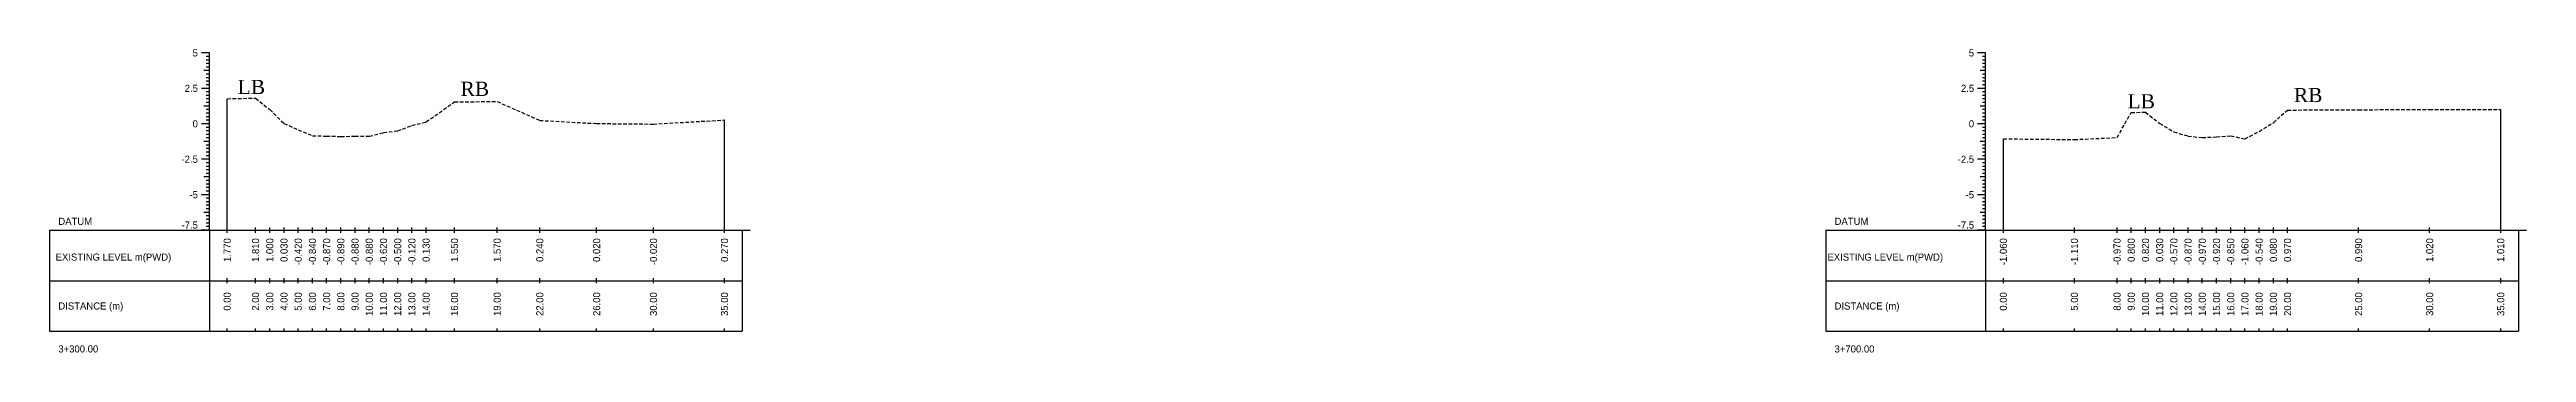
# Model space of a CAD drawing. Header units: inches. Extents: x 6579 to 9220, y -2276 to -1013.
# Drawn here: x 8405.2 to 8579.5, y -1244.5 to -1223.1 of the extents above; entities that cross this region are included whole.
import ezdxf
from ezdxf.enums import TextEntityAlignment as Align

# ---------------------------------------------------------------- set-up
doc = ezdxf.new("R2010")
doc.units = ezdxf.units.IN
doc.header["$MEASUREMENT"] = 0
doc.linetypes.add('HIDDEN', pattern=[0.375, 0.25, -0.125])
doc.layers.add('CS_Drawing', color=7, linetype='Continuous')
doc.layers.add('GL', color=3, linetype='HIDDEN')
doc.styles.add('romans', font='romans.shx')

msp = doc.modelspace()

# ---------------------------------------------------------------- texts
at = {"char_height": 1, "width": 263.4059, "attachment_point": 1, "style": 'romans'}
for s, insert in [('{\\fTimes New Roman|b0|i0|c0|p18;LB}', (8418.44, -1225.29)), ('{\\fTimes New Roman|b0|i0|c0|p18;RB}', (8434.12, -1225.42)), ('{\\fTimes New Roman|b0|i0|c0|p18;LB}', (8551.44, -1226.3)), ('{\\fTimes New Roman|b0|i0|c0|p18;RB}', (8563.14, -1225.86))]:
    msp.add_mtext(s, dxfattribs=dict(at, insert=insert))
at = {"layer": 'CS_Drawing'}
for s, p in [('5', (8415.64, -1223.39)), ('5', (8540.64, -1223.39)), ('2.5', (8415.64, -1225.89)), ('2.5', (8540.64, -1225.89)), ('0', (8415.64, -1228.39)), ('0', (8540.64, -1228.39)), ('-2.5', (8415.64, -1230.89)), ('-2.5', (8540.64, -1230.89)), ('-5', (8415.64, -1233.39)), ('-5', (8540.64, -1233.39))]:
    msp.add_text(s, height=0.5, dxfattribs=at).set_placement(p, align=Align.MIDDLE_RIGHT)
for s, p in [('DATUM', (8405.82, -1235.27)), ('DATUM', (8530.82, -1235.27)), ('EXISTING LEVEL m(PWD)', (8405.63, -1237.79)), ('EXISTING LEVEL m(PWD)', (8530.32, -1237.79)), ('DISTANCE (m)', (8405.82, -1241.24)), ('DISTANCE (m)', (8530.82, -1241.24)), ('3+300.00', (8405.82, -1244.27)), ('3+700.00', (8530.82, -1244.27))]:
    msp.add_text(s, height=0.5, dxfattribs=at).set_placement(p, align=Align.MIDDLE_LEFT)
for p in [(8415.64, -1235.78), (8540.64, -1235.78)]:
    msp.add_text('-7.5', height=0.5, dxfattribs=at).set_placement(p, align=Align.RIGHT)
for s, p in [('1.770', (8417.7, -1236.46)), ('1.810', (8419.7, -1236.46)), ('1.000', (8420.7, -1236.46)), ('0.030', (8421.7, -1236.46)), ('-0.420', (8422.7, -1236.46)), ('-0.840', (8423.7, -1236.46)), ('-0.870', (8424.7, -1236.46)), ('-0.890', (8425.7, -1236.46)), ('-0.880', (8426.7, -1236.46)), ('-0.880', (8427.7, -1236.46)), ('-0.620', (8428.7, -1236.46)), ('-0.500', (8429.7, -1236.46)), ('-0.120', (8430.7, -1236.46)), ('0.130', (8431.7, -1236.46)), ('1.550', (8433.7, -1236.46)), ('1.570', (8436.7, -1236.46)), ('0.240', (8439.7, -1236.46)), ('0.020', (8443.7, -1236.46)), ('-0.020', (8447.7, -1236.46)), ('0.270', (8452.7, -1236.46)), ('-1.060', (8542.7, -1236.46)), ('-1.110', (8547.7, -1236.46)), ('-0.970', (8550.7, -1236.46)), ('0.800', (8551.7, -1236.46)), ('0.820', (8552.7, -1236.46)), ('0.030', (8553.7, -1236.46)), ('-0.570', (8554.7, -1236.46)), ('-0.870', (8555.7, -1236.46)), ('-0.970', (8556.7, -1236.46)), ('-0.920', (8557.7, -1236.46)), ('-0.850', (8558.7, -1236.46)), ('-1.060', (8559.7, -1236.46)), ('-0.540', (8560.7, -1236.46)), ('0.080', (8561.7, -1236.46)), ('0.970', (8562.7, -1236.46)), ('0.990', (8567.7, -1236.46)), ('1.020', (8572.7, -1236.46)), ('1.010', (8577.7, -1236.46)), ('0.00', (8417.7, -1240.27)), ('2.00', (8419.7, -1240.27)), ('3.00', (8420.7, -1240.27)), ('4.00', (8421.7, -1240.27)), ('5.00', (8422.7, -1240.27)), ('6.00', (8423.7, -1240.27)), ('7.00', (8424.7, -1240.27)), ('8.00', (8425.7, -1240.27)), ('9.00', (8426.7, -1240.27)), ('10.00', (8427.7, -1240.27)), ('11.00', (8428.7, -1240.27)), ('12.00', (8429.7, -1240.27)), ('13.00', (8430.7, -1240.27)), ('14.00', (8431.7, -1240.27)), ('16.00', (8433.7, -1240.27)), ('19.00', (8436.7, -1240.27)), ('22.00', (8439.7, -1240.27)), ('26.00', (8443.7, -1240.27)), ('30.00', (8447.7, -1240.27)), ('35.00', (8452.7, -1240.27)), ('0.00', (8542.7, -1240.27)), ('5.00', (8547.7, -1240.27)), ('8.00', (8550.7, -1240.27)), ('9.00', (8551.7, -1240.27)), ('10.00', (8552.7, -1240.27)), ('11.00', (8553.7, -1240.27)), ('12.00', (8554.7, -1240.27)), ('13.00', (8555.7, -1240.27)), ('14.00', (8556.7, -1240.27)), ('15.00', (8557.7, -1240.27)), ('16.00', (8558.7, -1240.27)), ('17.00', (8559.7, -1240.27)), ('18.00', (8560.7, -1240.27)), ('19.00', (8561.7, -1240.27)), ('20.00', (8562.7, -1240.27)), ('25.00', (8567.7, -1240.27)), ('30.00', (8572.7, -1240.27)), ('35.00', (8577.7, -1240.27))]:
    msp.add_text(s, height=0.5, rotation=90, dxfattribs=at).set_placement(p, align=Align.MIDDLE_RIGHT)

# ---------------------------------------------------------------- linework, layer by layer
at = {"layer": 'CS_Drawing'}
for p, q in [((8416.45, -1223.39), (8415.89, -1223.39)), ((8416.45, -1223.39), (8416.06, -1223.39)), ((8416.45, -1223.39), (8416.22, -1223.39)), ((8416.45, -1223.64), (8416.22, -1223.64)), ((8416.45, -1235.89), (8416.45, -1223.39)), ((8541.45, -1223.39), (8540.89, -1223.39)), ((8541.45, -1223.39), (8541.06, -1223.39)), ((8541.45, -1223.39), (8541.22, -1223.39)), ((8541.45, -1223.64), (8541.22, -1223.64)), ((8541.45, -1235.89), (8541.45, -1223.39)), ((8416.45, -1224.64), (8416.06, -1224.64)), ((8416.45, -1223.89), (8416.22, -1223.89)), ((8416.45, -1224.14), (8416.22, -1224.14)), ((8416.45, -1224.39), (8416.22, -1224.39)), ((8416.45, -1224.64), (8416.22, -1224.64)), ((8416.45, -1224.89), (8416.22, -1224.89)), ((8416.45, -1225.14), (8416.22, -1225.14)), ((8416.45, -1225.39), (8416.22, -1225.39)), ((8541.45, -1224.64), (8541.06, -1224.64)), ((8541.45, -1223.89), (8541.22, -1223.89)), ((8541.45, -1224.14), (8541.22, -1224.14)), ((8541.45, -1224.39), (8541.22, -1224.39)), ((8541.45, -1224.64), (8541.22, -1224.64)), ((8541.45, -1224.89), (8541.22, -1224.89)), ((8541.45, -1225.14), (8541.22, -1225.14)), ((8541.45, -1225.39), (8541.22, -1225.39)), ((8416.45, -1225.89), (8415.89, -1225.89)), ((8416.45, -1225.89), (8416.06, -1225.89)), ((8416.45, -1227.14), (8416.06, -1227.14)), ((8416.45, -1225.64), (8416.22, -1225.64)), ((8416.45, -1225.89), (8416.22, -1225.89)), ((8416.45, -1226.14), (8416.22, -1226.14)), ((8416.45, -1226.39), (8416.22, -1226.39)), ((8416.45, -1226.64), (8416.22, -1226.64)), ((8416.45, -1226.89), (8416.22, -1226.89)), ((8416.45, -1227.14), (8416.22, -1227.14)), ((8417.7, -1235.89), (8417.7, -1226.62)), ((8541.45, -1225.89), (8540.89, -1225.89)), ((8541.45, -1225.89), (8541.06, -1225.89)), ((8541.45, -1227.14), (8541.06, -1227.14)), ((8541.45, -1225.64), (8541.22, -1225.64)), ((8541.45, -1225.89), (8541.22, -1225.89)), ((8541.45, -1226.14), (8541.22, -1226.14)), ((8541.45, -1226.39), (8541.22, -1226.39)), ((8541.45, -1226.64), (8541.22, -1226.64)), ((8541.45, -1226.89), (8541.22, -1226.89)), ((8541.45, -1227.14), (8541.22, -1227.14)), ((8416.45, -1228.39), (8415.89, -1228.39)), ((8416.45, -1228.39), (8416.06, -1228.39)), ((8416.45, -1227.39), (8416.22, -1227.39)), ((8416.45, -1227.64), (8416.22, -1227.64)), ((8416.45, -1227.89), (8416.22, -1227.89)), ((8416.45, -1228.14), (8416.22, -1228.14)), ((8416.45, -1228.39), (8416.22, -1228.39)), ((8416.45, -1228.64), (8416.22, -1228.64)), ((8416.45, -1228.89), (8416.22, -1228.89)), ((8452.7, -1235.89), (8452.7, -1228.12)), ((8541.45, -1228.39), (8540.89, -1228.39)), ((8541.45, -1228.39), (8541.06, -1228.39)), ((8541.45, -1227.39), (8541.22, -1227.39)), ((8541.45, -1227.64), (8541.22, -1227.64)), ((8541.45, -1227.89), (8541.22, -1227.89)), ((8541.45, -1228.14), (8541.22, -1228.14)), ((8541.45, -1228.39), (8541.22, -1228.39)), ((8541.45, -1228.64), (8541.22, -1228.64)), ((8541.45, -1228.89), (8541.22, -1228.89)), ((8577.7, -1235.89), (8577.7, -1227.38)), ((8416.45, -1229.64), (8416.06, -1229.64)), ((8416.45, -1229.14), (8416.22, -1229.14)), ((8416.45, -1229.39), (8416.22, -1229.39)), ((8416.45, -1229.64), (8416.22, -1229.64)), ((8416.45, -1229.89), (8416.22, -1229.89)), ((8416.45, -1230.14), (8416.22, -1230.14)), ((8416.45, -1230.39), (8416.22, -1230.39)), ((8416.45, -1230.64), (8416.22, -1230.64)), ((8541.45, -1229.64), (8541.06, -1229.64)), ((8541.45, -1229.14), (8541.22, -1229.14)), ((8541.45, -1229.39), (8541.22, -1229.39)), ((8541.45, -1229.64), (8541.22, -1229.64)), ((8541.45, -1229.89), (8541.22, -1229.89)), ((8541.45, -1230.14), (8541.22, -1230.14)), ((8541.45, -1230.39), (8541.22, -1230.39)), ((8541.45, -1230.64), (8541.22, -1230.64)), ((8542.7, -1235.89), (8542.7, -1229.45)), ((8416.45, -1230.89), (8415.89, -1230.89)), ((8416.45, -1230.89), (8416.06, -1230.89)), ((8416.45, -1232.14), (8416.06, -1232.14)), ((8416.45, -1230.89), (8416.22, -1230.89)), ((8416.45, -1231.14), (8416.22, -1231.14)), ((8416.45, -1231.39), (8416.22, -1231.39)), ((8416.45, -1231.64), (8416.22, -1231.64)), ((8416.45, -1231.89), (8416.22, -1231.89)), ((8416.45, -1232.14), (8416.22, -1232.14)), ((8541.45, -1230.89), (8540.89, -1230.89)), ((8541.45, -1230.89), (8541.06, -1230.89)), ((8541.45, -1232.14), (8541.06, -1232.14)), ((8541.45, -1230.89), (8541.22, -1230.89)), ((8541.45, -1231.14), (8541.22, -1231.14)), ((8541.45, -1231.39), (8541.22, -1231.39)), ((8541.45, -1231.64), (8541.22, -1231.64)), ((8541.45, -1231.89), (8541.22, -1231.89)), ((8541.45, -1232.14), (8541.22, -1232.14)), ((8416.45, -1233.39), (8415.89, -1233.39)), ((8416.45, -1233.39), (8416.06, -1233.39)), ((8416.45, -1232.39), (8416.22, -1232.39)), ((8416.45, -1232.64), (8416.22, -1232.64)), ((8416.45, -1232.89), (8416.22, -1232.89)), ((8416.45, -1233.14), (8416.22, -1233.14)), ((8416.45, -1233.39), (8416.22, -1233.39)), ((8416.45, -1233.64), (8416.22, -1233.64)), ((8416.45, -1233.89), (8416.22, -1233.89)), ((8541.45, -1233.39), (8540.89, -1233.39)), ((8541.45, -1233.39), (8541.06, -1233.39)), ((8541.45, -1232.39), (8541.22, -1232.39)), ((8541.45, -1232.64), (8541.22, -1232.64)), ((8541.45, -1232.89), (8541.22, -1232.89)), ((8541.45, -1233.14), (8541.22, -1233.14)), ((8541.45, -1233.39), (8541.22, -1233.39)), ((8541.45, -1233.64), (8541.22, -1233.64)), ((8541.45, -1233.89), (8541.22, -1233.89)), ((8416.45, -1234.64), (8416.06, -1234.64)), ((8416.45, -1234.14), (8416.22, -1234.14)), ((8416.45, -1234.39), (8416.22, -1234.39)), ((8416.45, -1234.64), (8416.22, -1234.64)), ((8416.45, -1234.89), (8416.22, -1234.89)), ((8416.45, -1235.14), (8416.22, -1235.14)), ((8416.45, -1235.39), (8416.22, -1235.39)), ((8416.45, -1235.64), (8416.22, -1235.64)), ((8417.7, -1236.08), (8417.7, -1235.71)), ((8419.7, -1236.08), (8419.7, -1235.71)), ((8420.7, -1236.08), (8420.7, -1235.71)), ((8421.7, -1236.08), (8421.7, -1235.71)), ((8422.7, -1236.08), (8422.7, -1235.71)), ((8423.7, -1236.08), (8423.7, -1235.71)), ((8424.7, -1236.08), (8424.7, -1235.71)), ((8425.7, -1236.08), (8425.7, -1235.71)), ((8426.7, -1236.08), (8426.7, -1235.71)), ((8427.7, -1236.08), (8427.7, -1235.71)), ((8428.7, -1236.08), (8428.7, -1235.71)), ((8429.7, -1236.08), (8429.7, -1235.71)), ((8430.7, -1236.08), (8430.7, -1235.71)), ((8431.7, -1236.08), (8431.7, -1235.71)), ((8433.7, -1236.08), (8433.7, -1235.71)), ((8436.7, -1236.08), (8436.7, -1235.71)), ((8439.7, -1236.08), (8439.7, -1235.71)), ((8443.7, -1236.08), (8443.7, -1235.71)), ((8447.7, -1236.08), (8447.7, -1235.71)), ((8452.7, -1236.08), (8452.7, -1235.71)), ((8541.45, -1234.64), (8541.06, -1234.64)), ((8541.45, -1234.14), (8541.22, -1234.14)), ((8541.45, -1234.39), (8541.22, -1234.39)), ((8541.45, -1234.64), (8541.22, -1234.64)), ((8541.45, -1234.89), (8541.22, -1234.89)), ((8541.45, -1235.14), (8541.22, -1235.14)), ((8541.45, -1235.39), (8541.22, -1235.39)), ((8541.45, -1235.64), (8541.22, -1235.64)), ((8542.7, -1236.08), (8542.7, -1235.71)), ((8547.7, -1236.08), (8547.7, -1235.71)), ((8550.7, -1236.08), (8550.7, -1235.71)), ((8551.7, -1236.08), (8551.7, -1235.71)), ((8552.7, -1236.08), (8552.7, -1235.71)), ((8553.7, -1236.08), (8553.7, -1235.71)), ((8554.7, -1236.08), (8554.7, -1235.71)), ((8555.7, -1236.08), (8555.7, -1235.71)), ((8556.7, -1236.08), (8556.7, -1235.71)), ((8557.7, -1236.08), (8557.7, -1235.71)), ((8558.7, -1236.08), (8558.7, -1235.71)), ((8559.7, -1236.08), (8559.7, -1235.71)), ((8560.7, -1236.08), (8560.7, -1235.71)), ((8561.7, -1236.08), (8561.7, -1235.71)), ((8562.7, -1236.08), (8562.7, -1235.71)), ((8567.7, -1236.08), (8567.7, -1235.71)), ((8572.7, -1236.08), (8572.7, -1235.71)), ((8577.7, -1236.08), (8577.7, -1235.71)), ((8405.2, -1235.89), (8416.45, -1235.89)), ((8405.2, -1235.89), (8405.2, -1243.02)), ((8416.45, -1235.89), (8415.89, -1235.89)), ((8416.45, -1235.89), (8416.06, -1235.89)), ((8416.45, -1235.89), (8416.22, -1235.89)), ((8416.45, -1235.89), (8453.95, -1235.89)), ((8416.45, -1235.89), (8416.45, -1243.02)), ((8453.95, -1235.89), (8454.51, -1235.89)), ((8453.95, -1235.89), (8454.34, -1235.89)), ((8453.95, -1235.89), (8454.17, -1235.89)), ((8453.95, -1235.89), (8453.95, -1243.02)), ((8530.2, -1235.89), (8541.45, -1235.89)), ((8530.2, -1235.89), (8530.2, -1243.02)), ((8541.45, -1235.89), (8540.89, -1235.89)), ((8541.45, -1235.89), (8541.06, -1235.89)), ((8541.45, -1235.89), (8541.22, -1235.89)), ((8541.45, -1235.89), (8578.95, -1235.89)), ((8541.45, -1235.89), (8541.45, -1243.02)), ((8578.95, -1235.89), (8579.51, -1235.89)), ((8578.95, -1235.89), (8579.34, -1235.89)), ((8578.95, -1235.89), (8579.17, -1235.89)), ((8578.95, -1235.89), (8578.95, -1243.02)), ((8417.7, -1239.64), (8417.7, -1239.27)), ((8419.7, -1239.64), (8419.7, -1239.27)), ((8420.7, -1239.64), (8420.7, -1239.27)), ((8421.7, -1239.64), (8421.7, -1239.27)), ((8422.7, -1239.64), (8422.7, -1239.27)), ((8423.7, -1239.64), (8423.7, -1239.27)), ((8424.7, -1239.64), (8424.7, -1239.27)), ((8425.7, -1239.64), (8425.7, -1239.27)), ((8426.7, -1239.64), (8426.7, -1239.27)), ((8427.7, -1239.64), (8427.7, -1239.27)), ((8428.7, -1239.64), (8428.7, -1239.27)), ((8429.7, -1239.64), (8429.7, -1239.27)), ((8430.7, -1239.64), (8430.7, -1239.27)), ((8431.7, -1239.64), (8431.7, -1239.27)), ((8433.7, -1239.64), (8433.7, -1239.27)), ((8436.7, -1239.64), (8436.7, -1239.27)), ((8439.7, -1239.64), (8439.7, -1239.27)), ((8443.7, -1239.64), (8443.7, -1239.27)), ((8447.7, -1239.64), (8447.7, -1239.27)), ((8452.7, -1239.64), (8452.7, -1239.27)), ((8542.7, -1239.64), (8542.7, -1239.27)), ((8547.7, -1239.64), (8547.7, -1239.27)), ((8550.7, -1239.64), (8550.7, -1239.27)), ((8551.7, -1239.64), (8551.7, -1239.27)), ((8552.7, -1239.64), (8552.7, -1239.27)), ((8553.7, -1239.64), (8553.7, -1239.27)), ((8554.7, -1239.64), (8554.7, -1239.27)), ((8555.7, -1239.64), (8555.7, -1239.27)), ((8556.7, -1239.64), (8556.7, -1239.27)), ((8557.7, -1239.64), (8557.7, -1239.27)), ((8558.7, -1239.64), (8558.7, -1239.27)), ((8559.7, -1239.64), (8559.7, -1239.27)), ((8560.7, -1239.64), (8560.7, -1239.27)), ((8561.7, -1239.64), (8561.7, -1239.27)), ((8562.7, -1239.64), (8562.7, -1239.27)), ((8567.7, -1239.64), (8567.7, -1239.27)), ((8572.7, -1239.64), (8572.7, -1239.27)), ((8577.7, -1239.64), (8577.7, -1239.27)), ((8405.2, -1239.46), (8416.45, -1239.46)), ((8416.45, -1239.46), (8453.95, -1239.46)), ((8416.45, -1239.46), (8453.95, -1239.46)), ((8530.2, -1239.46), (8541.45, -1239.46)), ((8541.45, -1239.46), (8578.95, -1239.46)), ((8541.45, -1239.46), (8578.95, -1239.46)), ((8417.7, -1243.02), (8417.7, -1242.83)), ((8419.7, -1243.02), (8419.7, -1242.83)), ((8420.7, -1243.02), (8420.7, -1242.83)), ((8421.7, -1243.02), (8421.7, -1242.83)), ((8422.7, -1243.02), (8422.7, -1242.83)), ((8423.7, -1243.02), (8423.7, -1242.83)), ((8424.7, -1243.02), (8424.7, -1242.83)), ((8425.7, -1243.02), (8425.7, -1242.83)), ((8426.7, -1243.02), (8426.7, -1242.83)), ((8427.7, -1243.02), (8427.7, -1242.83)), ((8428.7, -1243.02), (8428.7, -1242.83)), ((8429.7, -1243.02), (8429.7, -1242.83)), ((8430.7, -1243.02), (8430.7, -1242.83)), ((8431.7, -1243.02), (8431.7, -1242.83)), ((8433.7, -1243.02), (8433.7, -1242.83)), ((8436.7, -1243.02), (8436.7, -1242.83)), ((8439.7, -1243.02), (8439.7, -1242.83)), ((8443.7, -1243.02), (8443.7, -1242.83)), ((8447.7, -1243.02), (8447.7, -1242.83)), ((8452.7, -1243.02), (8452.7, -1242.83)), ((8542.7, -1243.02), (8542.7, -1242.83)), ((8547.7, -1243.02), (8547.7, -1242.83)), ((8550.7, -1243.02), (8550.7, -1242.83)), ((8551.7, -1243.02), (8551.7, -1242.83)), ((8552.7, -1243.02), (8552.7, -1242.83)), ((8553.7, -1243.02), (8553.7, -1242.83)), ((8554.7, -1243.02), (8554.7, -1242.83)), ((8555.7, -1243.02), (8555.7, -1242.83)), ((8556.7, -1243.02), (8556.7, -1242.83)), ((8557.7, -1243.02), (8557.7, -1242.83)), ((8558.7, -1243.02), (8558.7, -1242.83)), ((8559.7, -1243.02), (8559.7, -1242.83)), ((8560.7, -1243.02), (8560.7, -1242.83)), ((8561.7, -1243.02), (8561.7, -1242.83)), ((8562.7, -1243.02), (8562.7, -1242.83)), ((8567.7, -1243.02), (8567.7, -1242.83)), ((8572.7, -1243.02), (8572.7, -1242.83)), ((8577.7, -1243.02), (8577.7, -1242.83)), ((8405.2, -1243.02), (8416.45, -1243.02)), ((8416.45, -1243.02), (8453.95, -1243.02)), ((8530.2, -1243.02), (8541.45, -1243.02)), ((8541.45, -1243.02), (8578.95, -1243.02))]:
    msp.add_line(p, q, dxfattribs=at)
at = {"layer": 'GL'}
for points in [[(8417.7, -1226.62), (8419.7, -1226.58), (8420.7, -1227.39), (8421.7, -1228.36), (8422.7, -1228.81), (8423.7, -1229.23), (8424.7, -1229.26), (8425.7, -1229.28), (8426.7, -1229.27), (8427.7, -1229.27), (8428.7, -1229.01), (8429.7, -1228.89), (8430.7, -1228.51), (8431.7, -1228.26), (8433.7, -1226.84), (8436.7, -1226.82), (8439.7, -1228.15), (8443.7, -1228.37), (8447.7, -1228.41), (8452.7, -1228.12)], [(8542.7, -1229.45), (8547.7, -1229.5), (8550.7, -1229.36), (8551.7, -1227.59), (8552.7, -1227.57), (8553.7, -1228.36), (8554.7, -1228.96), (8555.7, -1229.26), (8556.7, -1229.36), (8557.7, -1229.31), (8558.7, -1229.24), (8559.7, -1229.45), (8560.7, -1228.93), (8561.7, -1228.31), (8562.7, -1227.42), (8567.7, -1227.4), (8572.7, -1227.37), (8577.7, -1227.38)]]:
    msp.add_lwpolyline(points, dxfattribs=at)

msp.set_redraw_order([(e.dxf.handle, doc.entitydb.next_handle()) for e in msp.query("TEXT MTEXT ATTDEF DIMENSION ARC_DIMENSION")])  # texts and dimensions are drawn at this point

doc.saveas('drawing.dxf')
